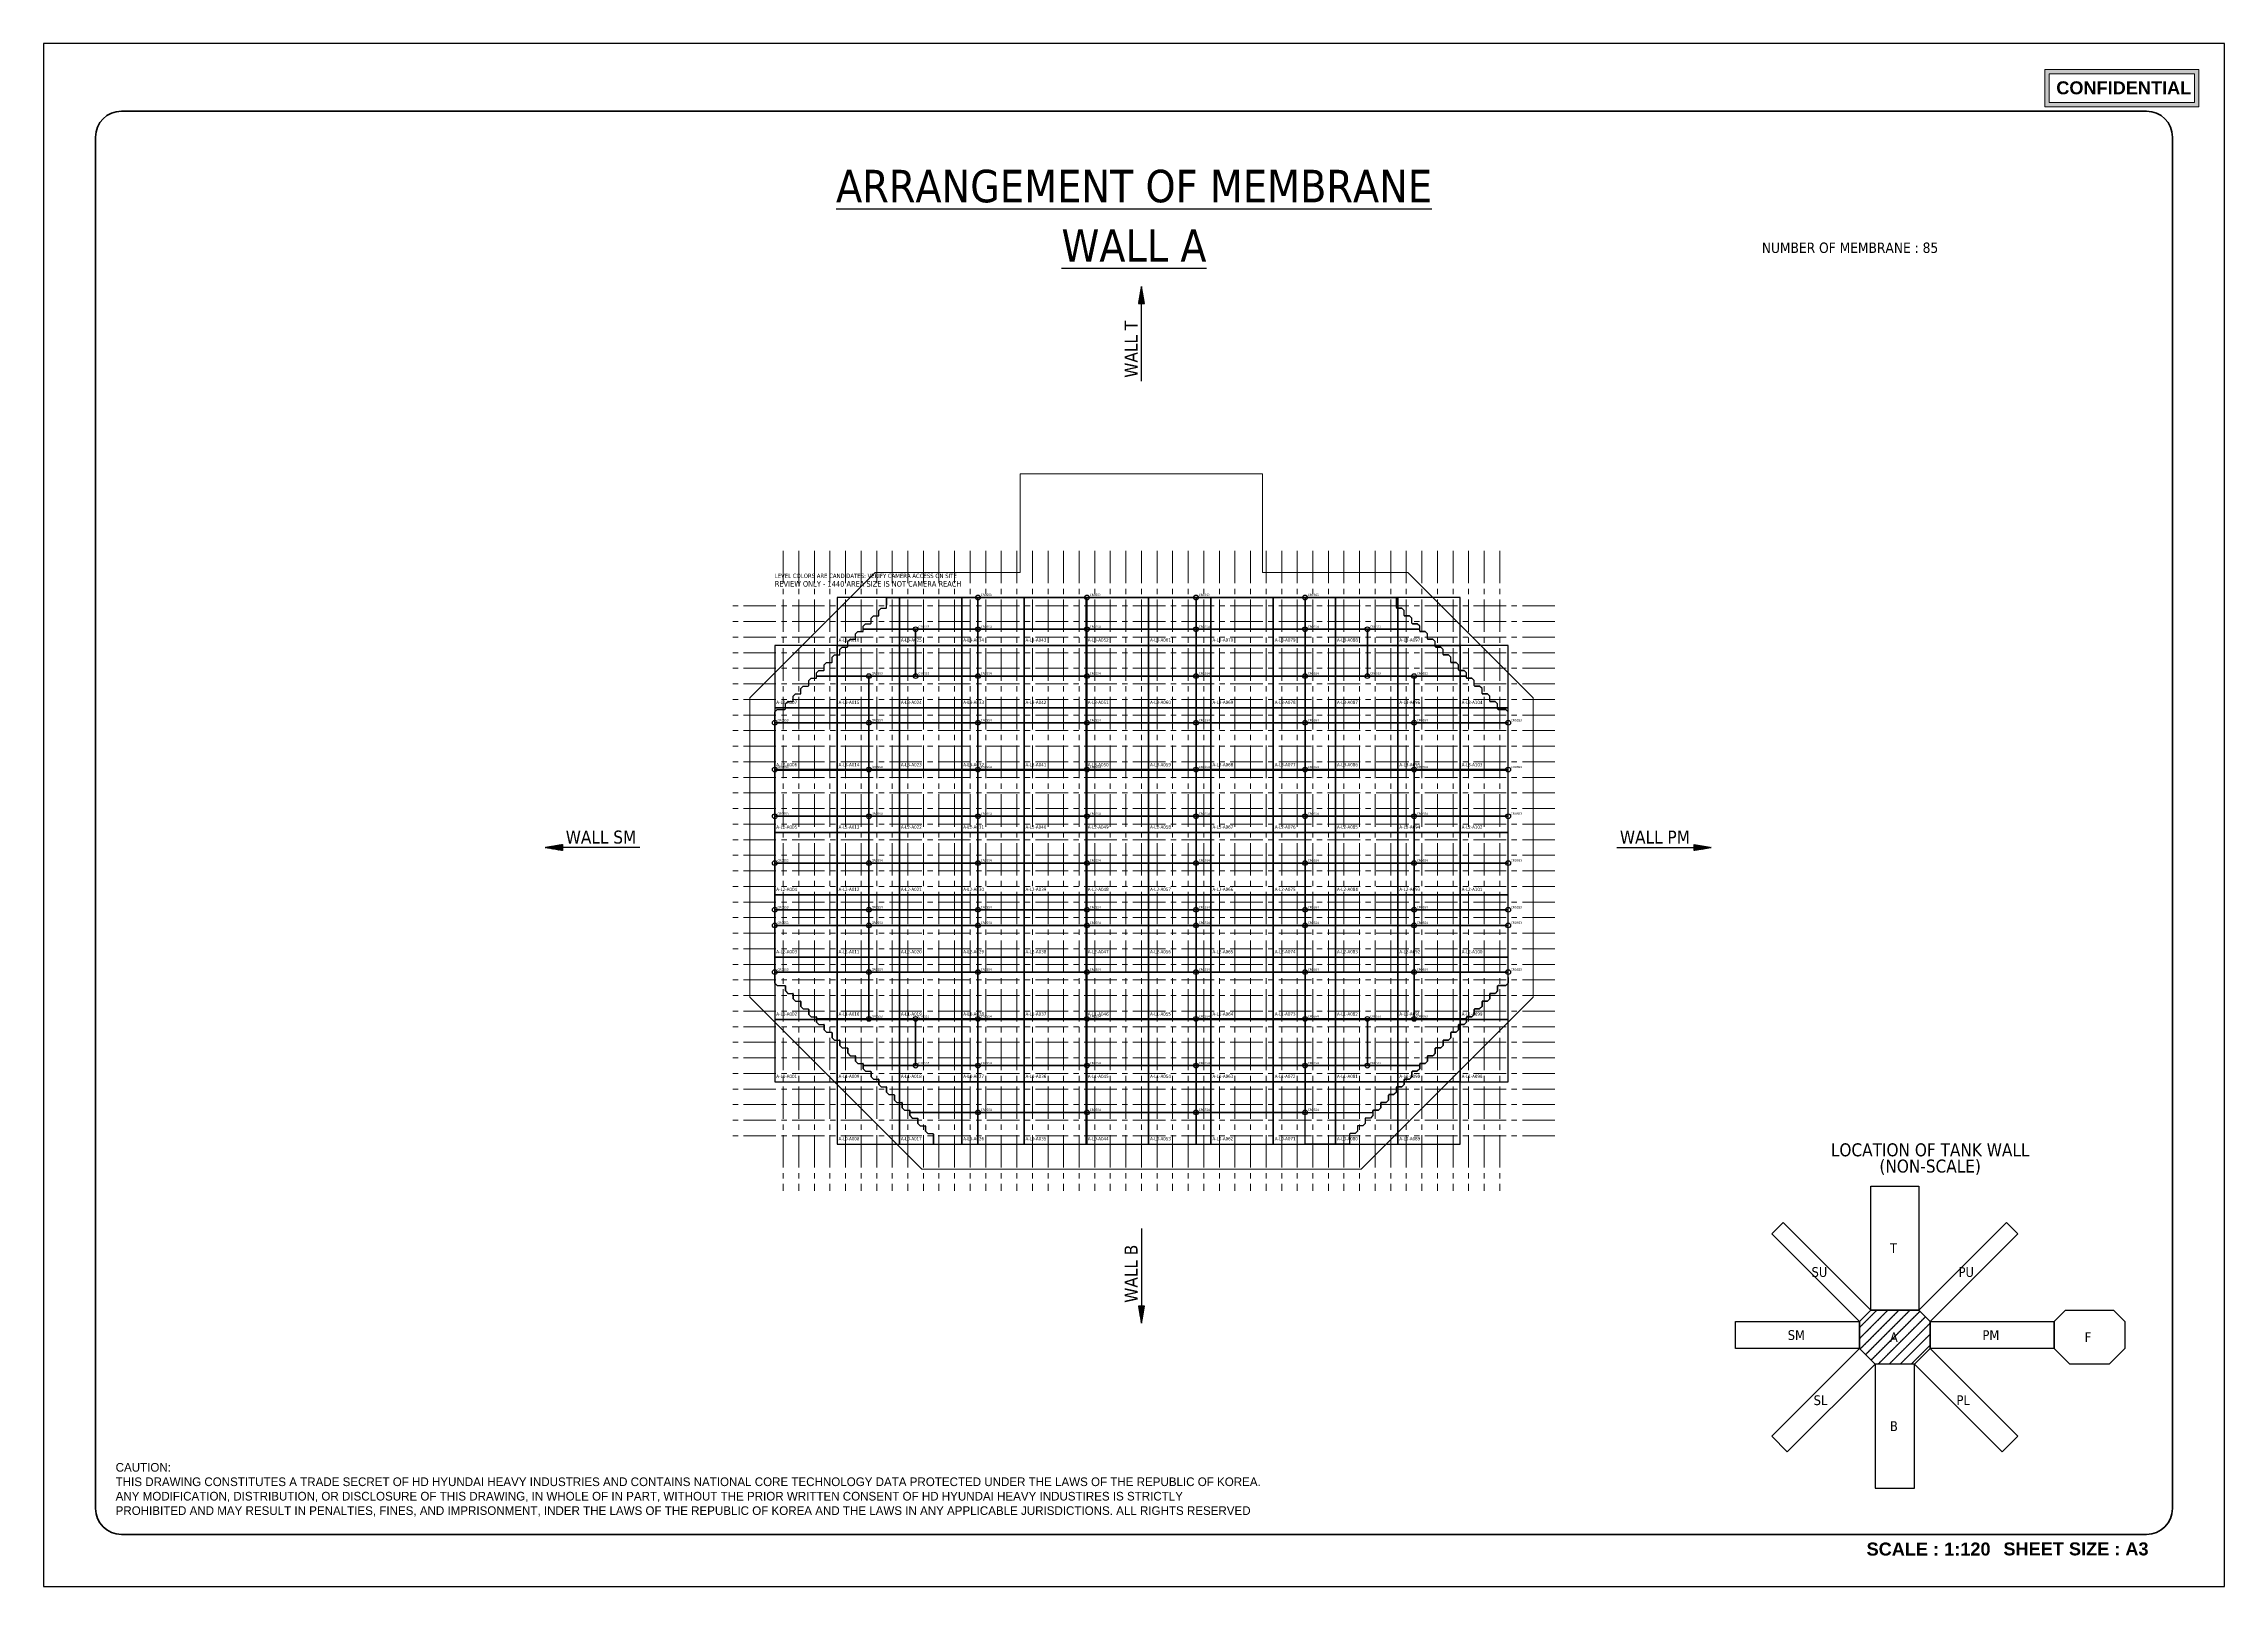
# Model space of a CAD drawing. Extents: x 0 to 50400, y 0 to 35640.
import ezdxf
from ezdxf.enums import TextEntityAlignment as Align

# ---------------------------------------------------------------- set-up
doc = ezdxf.new("R2010")
doc.units = 0
doc.linetypes.add('CENTER2', pattern=[225, 150, -25, 25, -25])
for name, color, linetype, lineweight in [('_0', 7, 'Continuous', 0), ('ACS_AREA_L0', 3, 'Continuous', 25), ('ACS_AREA_L1', 4, 'Continuous', 25), ('ACS_AREA_L2', 2, 'Continuous', 25), ('ACS_AREA_L3', 6, 'Continuous', 25), ('ACS_CROSS3', 200, 'Continuous', 25), ('ACS_CROSS4', 206, 'Continuous', 25), ('ACS_LABEL', 7, 'Continuous', 25), ('ACS_LINE_H', 30, 'Continuous', 25), ('ACS_LINE_V', 30, 'Continuous', 25), ('ACS_VERIFY', 1, 'Continuous', 25), ('KC-2B HHITABLE', 253, 'Continuous', 25), ('KC-2B Membrane Sheet UM', 181, 'Continuous', 25), ('KC-2B Non Scale View', 253, 'Continuous', 25), ('KC-2B Note', 2, 'Continuous', 25), ('KC-2B Steel Wall', 7, 'Continuous', 20), ('KC-2B Wall Name', 3, 'Continuous', 25)]:
    doc.layers.add(name, color=color, linetype=linetype, lineweight=lineweight)
doc.layers.add('MULTI-PLOT-AREA', color=2, linetype='Continuous', plot=False)
doc.layers.add('New Scale Title', color=7, linetype='Continuous')
doc.styles.add('arial', font='arialbd.ttf')
doc.styles.add('Default', font='tahoma.ttf')

# ---------------------------------------------------------------- blocks, each defined once
blk = doc.blocks.new('MULTI-PLOT-AREA')
at = {"layer": 'MULTI-PLOT-AREA'}
blk.add_lwpolyline([(0, 0), (1, 0), (1, 1), (0, 1)], close=True, dxfattribs=at)

msp = doc.modelspace()

# ---------------------------------------------------------------- hatches: boundary and pattern name
at = {"layer": 'KC-2B Non Scale View', "extrusion": (0, 0, -1)}
h = msp.add_hatch(dxfattribs=at)
h.set_pattern_fill('WALLCHECK', color=256, scale=0.090198, angle=90, style=0, pattern_type=2)
h.set_pattern_definition([(135, (143583.48, 5135.06), (-127.55985, -127.55985), [9.019844, -0.00902])])
h.paths.add_polyline_path([(-42326, 5135), (-41967, 5494), (-41967, 6117), (-42228, 6378), (-43339, 6378), (-43600, 6117), (-43600, 5494), (-43241, 5135)])
at = {"layer": 'KC-2B Wall Name'}
h = msp.add_hatch(dxfattribs=at)
h.set_pattern_fill('SLOPELINE', color=256, scale=0.75, style=0, pattern_type=2)
h.set_pattern_definition([(45, (25372.5869, 16689.6678), (-0.530330086, 0.530330086), [75, -0.075])])
h.paths.add_polyline_path([(25306, 29635), (25439, 29635), (25373, 30033)])
at = {"layer": 'KC-2B Wall Name', "extrusion": (0, 0, -1)}
h = msp.add_hatch(dxfattribs=at)
h.set_pattern_fill('SLOPELINE', color=256, scale=0.75, angle=90, style=0, pattern_type=2)
h.set_pattern_definition([(135, (116109.2285, 12210.1), (-0.530330086, -0.530330086), [75, -0.075])])
h.paths.add_polyline_path([(-11992, 17137), (-11992, 17003), (-11594, 17070)])
h = msp.add_hatch(dxfattribs=at)
h.set_pattern_fill('SLOPELINE', color=256, scale=0.75, angle=90, style=0, pattern_type=2)
h.set_pattern_definition([(135, (110114.4607, 12210.1), (-0.530330086, -0.530330086), [75, -0.075])])
h.paths.add_polyline_path([(-38144, 17003), (-38144, 17137), (-38542, 17070)])
at = {"layer": 'KC-2B Wall Name'}
h = msp.add_hatch(dxfattribs=at)
h.set_pattern_fill('SLOPELINE', color=256, scale=0.75, style=0, pattern_type=2)
h.set_pattern_definition([(45, (25372.5869, 10479.938), (-0.53033009, 0.53033009), [75, -0.075])])
h.paths.add_polyline_path([(25439, 6476), (25306, 6476), (25373, 6079)])
at = {"layer": 'New Scale Title', "lineweight": 5, "true_color": 0xff0000}
h = msp.add_hatch(color=1, dxfattribs=at)
h.dxf.hatch_style = 1
h.paths.add_polyline_path([(49813, 35045), (46249, 35045), (46249, 34181), (49813, 34181)])
h.paths.add_polyline_path([(46351, 34283), (46351, 34943), (49711, 34943), (49711, 34283)], flags=16)
h.paths.add_polyline_path([(46420, 34300), (49690, 34300), (49690, 34918), (46420, 34918)], flags=8)

# ---------------------------------------------------------------- linework, layer by layer
at = {"layer": '_0', "lineweight": 15}
for p, q in [((22573, 25698), (22573, 23423)), ((22573, 25698), (22573, 23423)), ((28173, 23423), (28173, 25698))]:
    msp.add_line(p, q, dxfattribs=at)
at = {"layer": '_0', "lineweight": 0}
msp.add_line((28173, 25698), (22573, 25698), dxfattribs=at)
at = {"layer": 'ACS_AREA_L0'}
for points in [[(18338, 10215), (19778, 10215), (19778, 11655), (18338, 11655)], [(19778, 10215), (21218, 10215), (21218, 11655), (19778, 11655)], [(21218, 10215), (22658, 10215), (22658, 11655), (21218, 11655)], [(22658, 10215), (24098, 10215), (24098, 11655), (22658, 11655)], [(24098, 10215), (25538, 10215), (25538, 11655), (24098, 11655)], [(25538, 10215), (26978, 10215), (26978, 11655), (25538, 11655)], [(26978, 10215), (28418, 10215), (28418, 11655), (26978, 11655)], [(28418, 10215), (29858, 10215), (29858, 11655), (28418, 11655)], [(29858, 10215), (31298, 10215), (31298, 11655), (29858, 11655)], [(31298, 10215), (32738, 10215), (32738, 11655), (31298, 11655)]]:
    msp.add_lwpolyline(points, close=True, dxfattribs=at)
at = {"layer": 'ACS_AREA_L1'}
for points in [[(16898, 13095), (18338, 13095), (18338, 14535), (16898, 14535)], [(18338, 13095), (19778, 13095), (19778, 14535), (18338, 14535)], [(19778, 13095), (21218, 13095), (21218, 14535), (19778, 14535)], [(21218, 13095), (22658, 13095), (22658, 14535), (21218, 14535)], [(22658, 13095), (24098, 13095), (24098, 14535), (22658, 14535)], [(24098, 13095), (25538, 13095), (25538, 14535), (24098, 14535)], [(25538, 13095), (26978, 13095), (26978, 14535), (25538, 14535)], [(26978, 13095), (28418, 13095), (28418, 14535), (26978, 14535)], [(28418, 13095), (29858, 13095), (29858, 14535), (28418, 14535)], [(29858, 13095), (31298, 13095), (31298, 14535), (29858, 14535)], [(31298, 13095), (32738, 13095), (32738, 14535), (31298, 14535)], [(32738, 13095), (33848, 13095), (33848, 14535), (32738, 14535)], [(16898, 11655), (18338, 11655), (18338, 13095), (16898, 13095)], [(18338, 11655), (19778, 11655), (19778, 13095), (18338, 13095)], [(19778, 11655), (21218, 11655), (21218, 13095), (19778, 13095)], [(21218, 11655), (22658, 11655), (22658, 13095), (21218, 13095)], [(22658, 11655), (24098, 11655), (24098, 13095), (22658, 13095)], [(24098, 11655), (25538, 11655), (25538, 13095), (24098, 13095)], [(25538, 11655), (26978, 11655), (26978, 13095), (25538, 13095)], [(26978, 11655), (28418, 11655), (28418, 13095), (26978, 13095)], [(28418, 11655), (29858, 11655), (29858, 13095), (28418, 13095)], [(29858, 11655), (31298, 11655), (31298, 13095), (29858, 13095)], [(31298, 11655), (32738, 11655), (32738, 13095), (31298, 13095)], [(32738, 11655), (33848, 11655), (33848, 13095), (32738, 13095)]]:
    msp.add_lwpolyline(points, close=True, dxfattribs=at)
at = {"layer": 'ACS_AREA_L2'}
for points in [[(16898, 17415), (18338, 17415), (18338, 18855), (16898, 18855)], [(18338, 17415), (19778, 17415), (19778, 18855), (18338, 18855)], [(19778, 17415), (21218, 17415), (21218, 18855), (19778, 18855)], [(21218, 17415), (22658, 17415), (22658, 18855), (21218, 18855)], [(22658, 17415), (24098, 17415), (24098, 18855), (22658, 18855)], [(24098, 17415), (25538, 17415), (25538, 18855), (24098, 18855)], [(25538, 17415), (26978, 17415), (26978, 18855), (25538, 18855)], [(26978, 17415), (28418, 17415), (28418, 18855), (26978, 18855)], [(28418, 17415), (29858, 17415), (29858, 18855), (28418, 18855)], [(29858, 17415), (31298, 17415), (31298, 18855), (29858, 18855)], [(31298, 17415), (32738, 17415), (32738, 18855), (31298, 18855)], [(32738, 17415), (33848, 17415), (33848, 18855), (32738, 18855)], [(16898, 15975), (18338, 15975), (18338, 17415), (16898, 17415)], [(18338, 15975), (19778, 15975), (19778, 17415), (18338, 17415)], [(19778, 15975), (21218, 15975), (21218, 17415), (19778, 17415)], [(21218, 15975), (22658, 15975), (22658, 17415), (21218, 17415)], [(22658, 15975), (24098, 15975), (24098, 17415), (22658, 17415)], [(24098, 15975), (25538, 15975), (25538, 17415), (24098, 17415)], [(25538, 15975), (26978, 15975), (26978, 17415), (25538, 17415)], [(26978, 15975), (28418, 15975), (28418, 17415), (26978, 17415)], [(28418, 15975), (29858, 15975), (29858, 17415), (28418, 17415)], [(29858, 15975), (31298, 15975), (31298, 17415), (29858, 17415)], [(31298, 15975), (32738, 15975), (32738, 17415), (31298, 17415)], [(32738, 15975), (33848, 15975), (33848, 17415), (32738, 17415)], [(16898, 14535), (18338, 14535), (18338, 15975), (16898, 15975)], [(18338, 14535), (19778, 14535), (19778, 15975), (18338, 15975)], [(19778, 14535), (21218, 14535), (21218, 15975), (19778, 15975)], [(21218, 14535), (22658, 14535), (22658, 15975), (21218, 15975)], [(22658, 14535), (24098, 14535), (24098, 15975), (22658, 15975)], [(24098, 14535), (25538, 14535), (25538, 15975), (24098, 15975)], [(25538, 14535), (26978, 14535), (26978, 15975), (25538, 15975)], [(26978, 14535), (28418, 14535), (28418, 15975), (26978, 15975)], [(28418, 14535), (29858, 14535), (29858, 15975), (28418, 15975)], [(29858, 14535), (31298, 14535), (31298, 15975), (29858, 15975)], [(31298, 14535), (32738, 14535), (32738, 15975), (31298, 15975)], [(32738, 14535), (33848, 14535), (33848, 15975), (32738, 15975)]]:
    msp.add_lwpolyline(points, close=True, dxfattribs=at)
at = {"layer": 'ACS_AREA_L3'}
for points in [[(18338, 21735), (19778, 21735), (19778, 22845), (18338, 22845)], [(19778, 21735), (21218, 21735), (21218, 22845), (19778, 22845)], [(21218, 21735), (22658, 21735), (22658, 22845), (21218, 22845)], [(22658, 21735), (24098, 21735), (24098, 22845), (22658, 22845)], [(24098, 21735), (25538, 21735), (25538, 22845), (24098, 22845)], [(25538, 21735), (26978, 21735), (26978, 22845), (25538, 22845)], [(26978, 21735), (28418, 21735), (28418, 22845), (26978, 22845)], [(28418, 21735), (29858, 21735), (29858, 22845), (28418, 22845)], [(29858, 21735), (31298, 21735), (31298, 22845), (29858, 22845)], [(31298, 21735), (32738, 21735), (32738, 22845), (31298, 22845)], [(16898, 20295), (18338, 20295), (18338, 21735), (16898, 21735)], [(18338, 20295), (19778, 20295), (19778, 21735), (18338, 21735)], [(19778, 20295), (21218, 20295), (21218, 21735), (19778, 21735)], [(21218, 20295), (22658, 20295), (22658, 21735), (21218, 21735)], [(22658, 20295), (24098, 20295), (24098, 21735), (22658, 21735)], [(24098, 20295), (25538, 20295), (25538, 21735), (24098, 21735)], [(25538, 20295), (26978, 20295), (26978, 21735), (25538, 21735)], [(26978, 20295), (28418, 20295), (28418, 21735), (26978, 21735)], [(28418, 20295), (29858, 20295), (29858, 21735), (28418, 21735)], [(29858, 20295), (31298, 20295), (31298, 21735), (29858, 21735)], [(31298, 20295), (32738, 20295), (32738, 21735), (31298, 21735)], [(32738, 20295), (33848, 20295), (33848, 21735), (32738, 21735)], [(16898, 18855), (18338, 18855), (18338, 20295), (16898, 20295)], [(18338, 18855), (19778, 18855), (19778, 20295), (18338, 20295)], [(19778, 18855), (21218, 18855), (21218, 20295), (19778, 20295)], [(21218, 18855), (22658, 18855), (22658, 20295), (21218, 20295)], [(22658, 18855), (24098, 18855), (24098, 20295), (22658, 20295)], [(24098, 18855), (25538, 18855), (25538, 20295), (24098, 20295)], [(25538, 18855), (26978, 18855), (26978, 20295), (25538, 20295)], [(26978, 18855), (28418, 18855), (28418, 20295), (26978, 20295)], [(28418, 18855), (29858, 18855), (29858, 20295), (28418, 20295)], [(29858, 18855), (31298, 18855), (31298, 20295), (29858, 20295)], [(31298, 18855), (32738, 18855), (32738, 20295), (31298, 20295)], [(32738, 18855), (33848, 18855), (33848, 20295), (32738, 20295)]]:
    msp.add_lwpolyline(points, close=True, dxfattribs=at)
at = {"layer": 'ACS_CROSS3'}
for centre in [(21593, 22845), (24113, 22845), (26633, 22845), (29153, 22845), (20153, 22110), (30593, 22110), (19073, 21030), (20153, 21030), (30593, 21030), (31673, 21030), (16898, 19950), (33848, 19950), (16898, 18870), (33848, 18870), (16898, 17790), (33848, 17790), (16898, 16710), (33848, 16710), (16898, 15630), (33848, 15630), (16898, 15270), (33848, 15270), (16898, 14190), (33848, 14190), (19073, 13110), (20153, 13110), (30593, 13110), (31673, 13110), (20153, 12030), (30593, 12030)]:
    msp.add_circle(centre, 55, dxfattribs=at)
at = {"layer": 'ACS_CROSS4'}
for centre in [(21593, 22110), (24113, 22110), (26633, 22110), (29153, 22110), (21593, 21030), (24113, 21030), (26633, 21030), (29153, 21030), (19073, 19950), (21593, 19950), (24113, 19950), (26633, 19950), (29153, 19950), (31673, 19950), (19073, 18870), (21593, 18870), (24113, 18870), (26633, 18870), (29153, 18870), (31673, 18870), (19073, 17790), (21593, 17790), (24113, 17790), (26633, 17790), (29153, 17790), (31673, 17790), (19073, 16710), (21593, 16710), (24113, 16710), (26633, 16710), (29153, 16710), (31673, 16710), (19073, 15630), (21593, 15630), (24113, 15630), (26633, 15630), (29153, 15630), (31673, 15630), (19073, 15270), (21593, 15270), (24113, 15270), (26633, 15270), (29153, 15270), (31673, 15270), (19073, 14190), (21593, 14190), (24113, 14190), (26633, 14190), (29153, 14190), (31673, 14190), (21593, 13110), (24113, 13110), (26633, 13110), (29153, 13110), (21593, 12030), (24113, 12030), (26633, 12030), (29153, 12030), (21593, 10950), (24113, 10950), (26633, 10950), (29153, 10950)]:
    msp.add_circle(centre, 55, dxfattribs=at)
at = {"layer": 'ACS_LINE_H'}
for p, q in [((19483, 22845), (19778, 22845)), ((19778, 22845), (21218, 22845)), ((21218, 22845), (22658, 22845)), ((22658, 22845), (24098, 22845)), ((24098, 22845), (25538, 22845)), ((25538, 22845), (26978, 22845)), ((26978, 22845), (28418, 22845)), ((28418, 22845), (29858, 22845)), ((29858, 22845), (31263, 22845)), ((18997, 22240), (19113, 22240)), ((19177, 22420), (19293, 22420)), ((19357, 22600), (19473, 22600)), ((31273, 22600), (31298, 22600)), ((31298, 22600), (31388, 22600)), ((31453, 22420), (31568, 22420)), ((31633, 22240), (31748, 22240)), ((18457, 21700), (18573, 21700)), ((18637, 21880), (18753, 21880)), ((18817, 22060), (18933, 22060)), ((18943, 22110), (19778, 22110)), ((19778, 22110), (21218, 22110)), ((21218, 22110), (22658, 22110)), ((22658, 22110), (24098, 22110)), ((24098, 22110), (25538, 22110)), ((25538, 22110), (26978, 22110)), ((26978, 22110), (28418, 22110)), ((28418, 22110), (29858, 22110)), ((29858, 22110), (31298, 22110)), ((31298, 22110), (31803, 22110)), ((31813, 22060), (31928, 22060)), ((31993, 21880), (32108, 21880)), ((32173, 21700), (32288, 21700)), ((18097, 21340), (18213, 21340)), ((18277, 21520), (18338, 21520)), ((18338, 21520), (18393, 21520)), ((32353, 21520), (32468, 21520)), ((32533, 21340), (32648, 21340)), ((17557, 20800), (17673, 20800)), ((17737, 20980), (17853, 20980)), ((17863, 21030), (18338, 21030)), ((17917, 21160), (18033, 21160)), ((18338, 21030), (19778, 21030)), ((19778, 21030), (21218, 21030)), ((21218, 21030), (22658, 21030)), ((22658, 21030), (24098, 21030)), ((24098, 21030), (25538, 21030)), ((25538, 21030), (26978, 21030)), ((26978, 21030), (28418, 21030)), ((28418, 21030), (29858, 21030)), ((29858, 21030), (31298, 21030)), ((31298, 21030), (32738, 21030)), ((32713, 21160), (32738, 21160)), ((32738, 21160), (32828, 21160)), ((32738, 21030), (32883, 21030)), ((32893, 20980), (33008, 20980)), ((33073, 20800), (33188, 20800)), ((16952, 20260), (17133, 20260)), ((17197, 20440), (17313, 20440)), ((17377, 20620), (17493, 20620)), ((33253, 20620), (33368, 20620)), ((33433, 20440), (33548, 20440)), ((33613, 20260), (33793, 20260)), ((16898, 19950), (18338, 19950)), ((18338, 19950), (19778, 19950)), ((19778, 19950), (21218, 19950)), ((21218, 19950), (22658, 19950)), ((22658, 19950), (24098, 19950)), ((24098, 19950), (25538, 19950)), ((25538, 19950), (26978, 19950)), ((26978, 19950), (28418, 19950)), ((28418, 19950), (29858, 19950)), ((29858, 19950), (31298, 19950)), ((31298, 19950), (32738, 19950)), ((32738, 19950), (33848, 19950)), ((16898, 18870), (18338, 18870)), ((18338, 18870), (19778, 18870)), ((19778, 18870), (21218, 18870)), ((21218, 18870), (22658, 18870)), ((22658, 18870), (24098, 18870)), ((24098, 18870), (25538, 18870)), ((25538, 18870), (26978, 18870)), ((26978, 18870), (28418, 18870)), ((28418, 18870), (29858, 18870)), ((29858, 18870), (31298, 18870)), ((31298, 18870), (32738, 18870)), ((32738, 18870), (33848, 18870)), ((16898, 17790), (18338, 17790)), ((18338, 17790), (19778, 17790)), ((19778, 17790), (21218, 17790)), ((21218, 17790), (22658, 17790)), ((22658, 17790), (24098, 17790)), ((24098, 17790), (25538, 17790)), ((25538, 17790), (26978, 17790)), ((26978, 17790), (28418, 17790)), ((28418, 17790), (29858, 17790)), ((29858, 17790), (31298, 17790)), ((31298, 17790), (32738, 17790)), ((32738, 17790), (33848, 17790)), ((16898, 16710), (18338, 16710)), ((18338, 16710), (19778, 16710)), ((19778, 16710), (21218, 16710)), ((21218, 16710), (22658, 16710)), ((22658, 16710), (24098, 16710)), ((24098, 16710), (25538, 16710)), ((25538, 16710), (26978, 16710)), ((26978, 16710), (28418, 16710)), ((28418, 16710), (29858, 16710)), ((29858, 16710), (31298, 16710)), ((31298, 16710), (32738, 16710)), ((32738, 16710), (33848, 16710)), ((16898, 15630), (18338, 15630)), ((18338, 15630), (19778, 15630)), ((19778, 15630), (21218, 15630)), ((21218, 15630), (22658, 15630)), ((22658, 15630), (24098, 15630)), ((24098, 15630), (25538, 15630)), ((25538, 15630), (26978, 15630)), ((26978, 15630), (28418, 15630)), ((28418, 15630), (29858, 15630)), ((29858, 15630), (31298, 15630)), ((31298, 15630), (32738, 15630)), ((32738, 15630), (33848, 15630)), ((16898, 15270), (18338, 15270)), ((18338, 15270), (19778, 15270)), ((19778, 15270), (21218, 15270)), ((21218, 15270), (22658, 15270)), ((22658, 15270), (24098, 15270)), ((24098, 15270), (25538, 15270)), ((25538, 15270), (26978, 15270)), ((26978, 15270), (28418, 15270)), ((28418, 15270), (29858, 15270)), ((29858, 15270), (31298, 15270)), ((31298, 15270), (32738, 15270)), ((32738, 15270), (33848, 15270)), ((16898, 14190), (18338, 14190)), ((18338, 14190), (19778, 14190)), ((19778, 14190), (21218, 14190)), ((21218, 14190), (22658, 14190)), ((22658, 14190), (24098, 14190)), ((24098, 14190), (25538, 14190)), ((25538, 14190), (26978, 14190)), ((26978, 14190), (28418, 14190)), ((28418, 14190), (29858, 14190)), ((29858, 14190), (31298, 14190)), ((31298, 14190), (32738, 14190)), ((32738, 14190), (33848, 14190)), ((16952, 13880), (17133, 13880)), ((17197, 13700), (17313, 13700)), ((33433, 13700), (33548, 13700)), ((33613, 13880), (33793, 13880)), ((17377, 13520), (17493, 13520)), ((17557, 13340), (17673, 13340)), ((17737, 13160), (17853, 13160)), ((17863, 13110), (18338, 13110)), ((18338, 13110), (19778, 13110)), ((19778, 13110), (21218, 13110)), ((21218, 13110), (22658, 13110)), ((22658, 13110), (24098, 13110)), ((24098, 13110), (25538, 13110)), ((25538, 13110), (26978, 13110)), ((26978, 13110), (28418, 13110)), ((28418, 13110), (29858, 13110)), ((29858, 13110), (31298, 13110)), ((31298, 13110), (32738, 13110)), ((32738, 13110), (32883, 13110)), ((32893, 13160), (33008, 13160)), ((33073, 13340), (33188, 13340)), ((33253, 13520), (33368, 13520)), ((17917, 12980), (18033, 12980)), ((18097, 12800), (18213, 12800)), ((18277, 12620), (18338, 12620)), ((18338, 12620), (18393, 12620)), ((32353, 12620), (32468, 12620)), ((32533, 12800), (32648, 12800)), ((32713, 12980), (32738, 12980)), ((32738, 12980), (32828, 12980)), ((18457, 12440), (18573, 12440)), ((18637, 12260), (18753, 12260)), ((31993, 12260), (32108, 12260)), ((32173, 12440), (32288, 12440)), ((18817, 12080), (18933, 12080)), ((18943, 12030), (19778, 12030)), ((18997, 11900), (19113, 11900)), ((19177, 11720), (19293, 11720)), ((19778, 12030), (21218, 12030)), ((21218, 12030), (22658, 12030)), ((22658, 12030), (24098, 12030)), ((24098, 12030), (25538, 12030)), ((25538, 12030), (26978, 12030)), ((26978, 12030), (28418, 12030)), ((28418, 12030), (29858, 12030)), ((29858, 12030), (31298, 12030)), ((31298, 12030), (31803, 12030)), ((31453, 11720), (31568, 11720)), ((31633, 11900), (31748, 11900)), ((31813, 12080), (31928, 12080)), ((19357, 11540), (19473, 11540)), ((19537, 11360), (19653, 11360)), ((19717, 11180), (19778, 11180)), ((19778, 11180), (19833, 11180)), ((30913, 11180), (31028, 11180)), ((31093, 11360), (31208, 11360)), ((31273, 11540), (31298, 11540)), ((31298, 11540), (31388, 11540)), ((19897, 11000), (20013, 11000)), ((20023, 10950), (21218, 10950)), ((20077, 10820), (20193, 10820)), ((20257, 10640), (20373, 10640)), ((21218, 10950), (22658, 10950)), ((22658, 10950), (24098, 10950)), ((24098, 10950), (25538, 10950)), ((25538, 10950), (26978, 10950)), ((26978, 10950), (28418, 10950)), ((28418, 10950), (29858, 10950)), ((29858, 10950), (30723, 10950)), ((30733, 11000), (30848, 11000)), ((20437, 10460), (20553, 10460))]:
    msp.add_line(p, q, dxfattribs=at)
at = {"layer": 'ACS_LINE_V'}
for p, q in [((19483, 22610), (19483, 22845)), ((21593, 21735), (21593, 22845)), ((24113, 21735), (24113, 22845)), ((26633, 21735), (26633, 22845)), ((29153, 21735), (29153, 22845)), ((31263, 22610), (31263, 22845)), ((18943, 22070), (18943, 22186)), ((19123, 22250), (19123, 22366)), ((19303, 22430), (19303, 22546)), ((31443, 22430), (31443, 22546)), ((31623, 22250), (31623, 22366)), ((31803, 22070), (31803, 22186)), ((18583, 21735), (18583, 21826)), ((18583, 21710), (18583, 21735)), ((18763, 21890), (18763, 22006)), ((20153, 21735), (20153, 22110)), ((20153, 21030), (20153, 21735)), ((21593, 20295), (21593, 21735)), ((24113, 20295), (24113, 21735)), ((26633, 20295), (26633, 21735)), ((29153, 20295), (29153, 21735)), ((30593, 21735), (30593, 22110)), ((30593, 21030), (30593, 21735)), ((31983, 21890), (31983, 22006)), ((32163, 21735), (32163, 21826)), ((32163, 21710), (32163, 21735)), ((18043, 21170), (18043, 21286)), ((18223, 21350), (18223, 21466)), ((18403, 21530), (18403, 21646)), ((32343, 21530), (32343, 21646)), ((32523, 21350), (32523, 21466)), ((32703, 21170), (32703, 21286)), ((17503, 20630), (17503, 20746)), ((17683, 20810), (17683, 20926)), ((17863, 20990), (17863, 21106)), ((19073, 20295), (19073, 21030)), ((31673, 20295), (31673, 21030)), ((32883, 20990), (32883, 21106)), ((33063, 20810), (33063, 20926)), ((33243, 20630), (33243, 20746)), ((16898, 18855), (16898, 20206)), ((17143, 20295), (17143, 20386)), ((17143, 20270), (17143, 20295)), ((17323, 20450), (17323, 20566)), ((19073, 18855), (19073, 20295)), ((21593, 18855), (21593, 20295)), ((24113, 18855), (24113, 20295)), ((26633, 18855), (26633, 20295)), ((29153, 18855), (29153, 20295)), ((31673, 18855), (31673, 20295)), ((33423, 20450), (33423, 20566)), ((33603, 20295), (33603, 20386)), ((33603, 20270), (33603, 20295)), ((33848, 18855), (33848, 20206)), ((16898, 17415), (16898, 18855)), ((19073, 17415), (19073, 18855)), ((21593, 17415), (21593, 18855)), ((24113, 17415), (24113, 18855)), ((26633, 17415), (26633, 18855)), ((29153, 17415), (29153, 18855)), ((31673, 17415), (31673, 18855)), ((33848, 17415), (33848, 18855)), ((16898, 15975), (16898, 17415)), ((19073, 15975), (19073, 17415)), ((21593, 15975), (21593, 17415)), ((24113, 15975), (24113, 17415)), ((26633, 15975), (26633, 17415)), ((29153, 15975), (29153, 17415)), ((31673, 15975), (31673, 17415)), ((33848, 15975), (33848, 17415)), ((16898, 14535), (16898, 15975)), ((19073, 14535), (19073, 15975)), ((21593, 14535), (21593, 15975)), ((24113, 14535), (24113, 15975)), ((26633, 14535), (26633, 15975)), ((29153, 14535), (29153, 15975)), ((31673, 14535), (31673, 15975)), ((33848, 14535), (33848, 15975)), ((16898, 13935), (16898, 14535)), ((19073, 13110), (19073, 14535)), ((21593, 13095), (21593, 14535)), ((24113, 13095), (24113, 14535)), ((26633, 13095), (26633, 14535)), ((29153, 13095), (29153, 14535)), ((31673, 13110), (31673, 14535)), ((33848, 13935), (33848, 14535)), ((17143, 13755), (17143, 13870)), ((17323, 13575), (17323, 13690)), ((33423, 13575), (33423, 13690)), ((33603, 13755), (33603, 13870)), ((17503, 13395), (17503, 13510)), ((17683, 13215), (17683, 13330)), ((17863, 13095), (17863, 13150)), ((20153, 13095), (20153, 13110)), ((30593, 13095), (30593, 13110)), ((32883, 13095), (32883, 13150)), ((33063, 13215), (33063, 13330)), ((33243, 13395), (33243, 13510)), ((17863, 13035), (17863, 13095)), ((18043, 12855), (18043, 12970)), ((18223, 12675), (18223, 12790)), ((18403, 12495), (18403, 12610)), ((20153, 12030), (20153, 13095)), ((21593, 11655), (21593, 13095)), ((24113, 11655), (24113, 13095)), ((26633, 11655), (26633, 13095)), ((29153, 11655), (29153, 13095)), ((30593, 12030), (30593, 13095)), ((32343, 12495), (32343, 12610)), ((32523, 12675), (32523, 12790)), ((32703, 12855), (32703, 12970)), ((32883, 13035), (32883, 13095)), ((18583, 12315), (18583, 12430)), ((18763, 12135), (18763, 12250)), ((31983, 12135), (31983, 12250)), ((32163, 12315), (32163, 12430)), ((18943, 11955), (18943, 12070)), ((19123, 11775), (19123, 11890)), ((19303, 11655), (19303, 11710)), ((19303, 11595), (19303, 11655)), ((21593, 10215), (21593, 11655)), ((24113, 10215), (24113, 11655)), ((26633, 10215), (26633, 11655)), ((29153, 10215), (29153, 11655)), ((31443, 11655), (31443, 11710)), ((31443, 11595), (31443, 11655)), ((31623, 11775), (31623, 11890)), ((31803, 11955), (31803, 12070)), ((19483, 11415), (19483, 11530)), ((19663, 11235), (19663, 11350)), ((19843, 11055), (19843, 11170)), ((30903, 11055), (30903, 11170)), ((31083, 11235), (31083, 11350)), ((31263, 11415), (31263, 11530)), ((20023, 10875), (20023, 10990)), ((20203, 10695), (20203, 10810)), ((20383, 10515), (20383, 10630)), ((30723, 10950), (30723, 10990)), ((20563, 10215), (20563, 10450))]:
    msp.add_line(p, q, dxfattribs=at)
at = {"layer": 'KC-2B Membrane Sheet UM', "linetype": 'Continuous'}
for p, q in [((21593, 22845), (19483, 22845)), ((19483, 22845), (19483, 22665)), ((24113, 22845), (21593, 22845)), ((21593, 22845), (21593, 22110)), ((21593, 22110), (21593, 22845)), ((24113, 22110), (24113, 22845)), ((26633, 22845), (24113, 22845)), ((24113, 22845), (24113, 22110)), ((29153, 22845), (26633, 22845)), ((26633, 22845), (26633, 22110)), ((26633, 22110), (26633, 22845)), ((29153, 22110), (29153, 22845)), ((31263, 22845), (29153, 22845)), ((29153, 22845), (29153, 22110)), ((31263, 22665), (31263, 22845)), ((18943, 22110), (21593, 22110)), ((20153, 22110), (18943, 22110)), ((21593, 22110), (20153, 22110)), ((20153, 22110), (20153, 21030)), ((20153, 21030), (20153, 22110)), ((21593, 22110), (24113, 22110)), ((21593, 21030), (21593, 22110)), ((24113, 22110), (21593, 22110)), ((21593, 22110), (21593, 21030)), ((24113, 21030), (24113, 22110)), ((26633, 22110), (24113, 22110)), ((24113, 22110), (24113, 21030)), ((24113, 22110), (26633, 22110)), ((26633, 22110), (29153, 22110)), ((26633, 21030), (26633, 22110)), ((29153, 22110), (26633, 22110)), ((26633, 22110), (26633, 21030)), ((30593, 22110), (29153, 22110)), ((29153, 22110), (29153, 21030)), ((29153, 21030), (29153, 22110)), ((29153, 22110), (31803, 22110)), ((30593, 21030), (30593, 22110)), ((31803, 22110), (30593, 22110)), ((30593, 22110), (30593, 21030)), ((19073, 21030), (17863, 21030)), ((17863, 21030), (20153, 21030)), ((19073, 19950), (19073, 21030)), ((21593, 21030), (19073, 21030)), ((19073, 21030), (19073, 19950)), ((20153, 21030), (21593, 21030)), ((21593, 21030), (24113, 21030)), ((24113, 21030), (21593, 21030)), ((21593, 21030), (21593, 19950)), ((21593, 19950), (21593, 21030)), ((24113, 21030), (26633, 21030)), ((26633, 21030), (24113, 21030)), ((24113, 21030), (24113, 19950)), ((24113, 19950), (24113, 21030)), ((26633, 21030), (29153, 21030)), ((26633, 19950), (26633, 21030)), ((29153, 21030), (26633, 21030)), ((26633, 21030), (26633, 19950)), ((29153, 21030), (30593, 21030)), ((29153, 19950), (29153, 21030)), ((31673, 21030), (29153, 21030)), ((29153, 21030), (29153, 19950)), ((30593, 21030), (32883, 21030)), ((32883, 21030), (31673, 21030)), ((31673, 21030), (31673, 19950)), ((31673, 19950), (31673, 21030)), ((16898, 20075), (16898, 19950)), ((16898, 19950), (19073, 19950)), ((19073, 19950), (16898, 19950)), ((16898, 19950), (16898, 18870)), ((21593, 19950), (19073, 19950)), ((19073, 19950), (19073, 18870)), ((19073, 18870), (19073, 19950)), ((19073, 19950), (21593, 19950)), ((21593, 19950), (24113, 19950)), ((24113, 19950), (21593, 19950)), ((21593, 19950), (21593, 18870)), ((21593, 18870), (21593, 19950)), ((24113, 19950), (26633, 19950)), ((26633, 19950), (24113, 19950)), ((24113, 19950), (24113, 18870)), ((24113, 18870), (24113, 19950)), ((26633, 18870), (26633, 19950)), ((26633, 19950), (29153, 19950)), ((29153, 19950), (26633, 19950)), ((26633, 19950), (26633, 18870)), ((29153, 18870), (29153, 19950)), ((31673, 19950), (29153, 19950)), ((29153, 19950), (29153, 18870)), ((29153, 19950), (31673, 19950)), ((31673, 19950), (33848, 19950)), ((31673, 18870), (31673, 19950)), ((33848, 19950), (31673, 19950)), ((31673, 19950), (31673, 18870)), ((33848, 19950), (33848, 20075)), ((33848, 18870), (33848, 19950)), ((16898, 18870), (19073, 18870)), ((19073, 18870), (16898, 18870)), ((16898, 18870), (16898, 17790)), ((19073, 18870), (21593, 18870)), ((21593, 18870), (19073, 18870)), ((19073, 18870), (19073, 17790)), ((19073, 17790), (19073, 18870)), ((21593, 18870), (24113, 18870)), ((24113, 18870), (21593, 18870)), ((21593, 18870), (21593, 17790)), ((21593, 17790), (21593, 18870)), ((24113, 18870), (26633, 18870)), ((26633, 18870), (24113, 18870)), ((24113, 18870), (24113, 17790)), ((24113, 17790), (24113, 18870)), ((26633, 17790), (26633, 18870)), ((26633, 18870), (29153, 18870)), ((29153, 18870), (26633, 18870)), ((26633, 18870), (26633, 17790)), ((29153, 18870), (31673, 18870)), ((29153, 17790), (29153, 18870)), ((31673, 18870), (29153, 18870)), ((29153, 18870), (29153, 17790)), ((31673, 17790), (31673, 18870)), ((31673, 18870), (33848, 18870)), ((33848, 18870), (31673, 18870)), ((31673, 18870), (31673, 17790)), ((33848, 17790), (33848, 18870)), ((16898, 17790), (19073, 17790)), ((19073, 17790), (16898, 17790)), ((16898, 17790), (16898, 16710)), ((19073, 17790), (21593, 17790)), ((21593, 17790), (19073, 17790)), ((19073, 17790), (19073, 16710)), ((19073, 16710), (19073, 17790)), ((21593, 17790), (24113, 17790)), ((24113, 17790), (21593, 17790)), ((21593, 17790), (21593, 16710)), ((21593, 16710), (21593, 17790)), ((24113, 17790), (26633, 17790)), ((26633, 17790), (24113, 17790)), ((24113, 17790), (24113, 16710)), ((24113, 16710), (24113, 17790)), ((26633, 16710), (26633, 17790)), ((26633, 17790), (29153, 17790)), ((29153, 17790), (26633, 17790)), ((26633, 17790), (26633, 16710)), ((29153, 17790), (31673, 17790)), ((29153, 16710), (29153, 17790)), ((31673, 17790), (29153, 17790)), ((29153, 17790), (29153, 16710)), ((31673, 16710), (31673, 17790)), ((31673, 17790), (33848, 17790)), ((33848, 17790), (31673, 17790)), ((31673, 17790), (31673, 16710)), ((33848, 16710), (33848, 17790)), ((16898, 16710), (19073, 16710)), ((19073, 16710), (16898, 16710)), ((16898, 16710), (16898, 15630)), ((19073, 16710), (21593, 16710)), ((21593, 16710), (19073, 16710)), ((19073, 16710), (19073, 15630)), ((19073, 15630), (19073, 16710)), ((21593, 16710), (24113, 16710)), ((24113, 16710), (21593, 16710)), ((21593, 16710), (21593, 15630)), ((21593, 15630), (21593, 16710)), ((24113, 16710), (26633, 16710)), ((26633, 16710), (24113, 16710)), ((24113, 16710), (24113, 15630)), ((24113, 15630), (24113, 16710)), ((26633, 15630), (26633, 16710)), ((26633, 16710), (29153, 16710)), ((29153, 16710), (26633, 16710)), ((26633, 16710), (26633, 15630)), ((29153, 16710), (31673, 16710)), ((29153, 15630), (29153, 16710)), ((31673, 16710), (29153, 16710)), ((29153, 16710), (29153, 15630)), ((31673, 15630), (31673, 16710)), ((31673, 16710), (33848, 16710)), ((33848, 16710), (31673, 16710)), ((31673, 16710), (31673, 15630)), ((33848, 15630), (33848, 16710)), ((16898, 15630), (19073, 15630)), ((19073, 15630), (16898, 15630)), ((16898, 15630), (16898, 15270)), ((19073, 15630), (21593, 15630)), ((21593, 15630), (19073, 15630)), ((19073, 15630), (19073, 15270)), ((19073, 15270), (19073, 15630)), ((21593, 15630), (24113, 15630)), ((21593, 15270), (21593, 15630)), ((24113, 15630), (21593, 15630)), ((21593, 15630), (21593, 15270)), ((24113, 15630), (26633, 15630)), ((24113, 15270), (24113, 15630)), ((26633, 15630), (24113, 15630)), ((24113, 15630), (24113, 15270)), ((26633, 15630), (29153, 15630)), ((29153, 15630), (26633, 15630)), ((26633, 15630), (26633, 15270)), ((26633, 15270), (26633, 15630)), ((29153, 15630), (31673, 15630)), ((31673, 15630), (29153, 15630)), ((29153, 15630), (29153, 15270)), ((29153, 15270), (29153, 15630)), ((31673, 15270), (31673, 15630)), ((31673, 15630), (33848, 15630)), ((33848, 15630), (31673, 15630)), ((31673, 15630), (31673, 15270)), ((33848, 15270), (33848, 15630)), ((19073, 15270), (16898, 15270)), ((16898, 15270), (16898, 14190)), ((16898, 15270), (19073, 15270)), ((21593, 15270), (19073, 15270)), ((19073, 15270), (19073, 14190)), ((19073, 15270), (21593, 15270)), ((19073, 14190), (19073, 15270)), ((24113, 15270), (21593, 15270)), ((21593, 15270), (21593, 14190)), ((21593, 14190), (21593, 15270)), ((21593, 15270), (24113, 15270)), ((26633, 15270), (24113, 15270)), ((24113, 15270), (24113, 14190)), ((24113, 14190), (24113, 15270)), ((24113, 15270), (26633, 15270)), ((26633, 14190), (26633, 15270)), ((29153, 15270), (26633, 15270)), ((26633, 15270), (26633, 14190)), ((26633, 15270), (29153, 15270)), ((29153, 14190), (29153, 15270)), ((31673, 15270), (29153, 15270)), ((29153, 15270), (29153, 14190)), ((29153, 15270), (31673, 15270)), ((31673, 14190), (31673, 15270)), ((33848, 15270), (31673, 15270)), ((31673, 15270), (31673, 14190)), ((31673, 15270), (33848, 15270)), ((33848, 14190), (33848, 15270)), ((19073, 14190), (16898, 14190)), ((16898, 14190), (16898, 14065)), ((16898, 14190), (19073, 14190)), ((19073, 13110), (19073, 14190)), ((19073, 14190), (21593, 14190)), ((21593, 14190), (19073, 14190)), ((19073, 14190), (19073, 13110)), ((21593, 14190), (24113, 14190)), ((24113, 14190), (21593, 14190)), ((21593, 14190), (21593, 13110)), ((21593, 13110), (21593, 14190)), ((24113, 14190), (26633, 14190)), ((26633, 14190), (24113, 14190)), ((24113, 14190), (24113, 13110)), ((24113, 13110), (24113, 14190)), ((26633, 13110), (26633, 14190)), ((26633, 14190), (29153, 14190)), ((29153, 14190), (26633, 14190)), ((26633, 14190), (26633, 13110)), ((29153, 14190), (31673, 14190)), ((29153, 13110), (29153, 14190)), ((31673, 14190), (29153, 14190)), ((29153, 14190), (29153, 13110)), ((33848, 14190), (31673, 14190)), ((31673, 14190), (31673, 13110)), ((31673, 14190), (33848, 14190)), ((31673, 13110), (31673, 14190)), ((33848, 14065), (33848, 14190)), ((17863, 13110), (19073, 13110)), ((20153, 13110), (17863, 13110)), ((19073, 13110), (21593, 13110)), ((21593, 13110), (20153, 13110)), ((20153, 13110), (20153, 12030)), ((20153, 12030), (20153, 13110)), ((21593, 13110), (24113, 13110)), ((24113, 13110), (21593, 13110)), ((21593, 13110), (21593, 12030)), ((21593, 12030), (21593, 13110)), ((24113, 13110), (26633, 13110)), ((26633, 13110), (24113, 13110)), ((24113, 13110), (24113, 12030)), ((24113, 12030), (24113, 13110)), ((26633, 12030), (26633, 13110)), ((26633, 13110), (29153, 13110)), ((29153, 13110), (26633, 13110)), ((26633, 13110), (26633, 12030)), ((29153, 12030), (29153, 13110)), ((30593, 13110), (29153, 13110)), ((29153, 13110), (29153, 12030)), ((29153, 13110), (31673, 13110)), ((30593, 12030), (30593, 13110)), ((32883, 13110), (30593, 13110)), ((30593, 13110), (30593, 12030)), ((31673, 13110), (32883, 13110)), ((18943, 12030), (20153, 12030)), ((21593, 12030), (18943, 12030)), ((20153, 12030), (21593, 12030)), ((21593, 12030), (24113, 12030)), ((24113, 12030), (21593, 12030)), ((21593, 12030), (21593, 10950)), ((21593, 10950), (21593, 12030)), ((24113, 12030), (26633, 12030)), ((26633, 12030), (24113, 12030)), ((24113, 12030), (24113, 10950)), ((24113, 10950), (24113, 12030)), ((26633, 10950), (26633, 12030)), ((26633, 12030), (29153, 12030)), ((29153, 12030), (26633, 12030)), ((26633, 12030), (26633, 10950)), ((29153, 10950), (29153, 12030)), ((29153, 12030), (30593, 12030)), ((31803, 12030), (29153, 12030)), ((29153, 12030), (29153, 10950)), ((30593, 12030), (31803, 12030)), ((21593, 10950), (20023, 10950)), ((20023, 10950), (21593, 10950)), ((21593, 10215), (21593, 10950)), ((21593, 10950), (24113, 10950)), ((24113, 10950), (21593, 10950)), ((21593, 10950), (21593, 10215)), ((24113, 10950), (26633, 10950)), ((26633, 10950), (24113, 10950)), ((24113, 10950), (24113, 10215)), ((24113, 10215), (24113, 10950)), ((26633, 10950), (29153, 10950)), ((29153, 10950), (26633, 10950)), ((26633, 10950), (26633, 10215)), ((26633, 10215), (26633, 10950)), ((29153, 10215), (29153, 10950)), ((29153, 10950), (30723, 10950)), ((20563, 10395), (20563, 10215)), ((20563, 10215), (21593, 10215)), ((21593, 10215), (24113, 10215)), ((24113, 10215), (26633, 10215)), ((26633, 10215), (29153, 10215))]:
    msp.add_line(p, q, dxfattribs=at)
at = {"layer": 'KC-2B Membrane Sheet UM'}
for p, q in [((18943, 22186), (18997, 22240)), ((18943, 22110), (18943, 22186)), ((18997, 22240), (19113, 22240)), ((19123, 22366), (19177, 22420)), ((19123, 22250), (19123, 22366)), ((19177, 22420), (19293, 22420)), ((19303, 22546), (19357, 22600)), ((19303, 22430), (19303, 22546)), ((19357, 22600), (19473, 22600)), ((19483, 22610), (19483, 22665)), ((31263, 22610), (31263, 22665)), ((31388, 22600), (31273, 22600)), ((31443, 22546), (31388, 22600)), ((31443, 22430), (31443, 22546)), ((31568, 22420), (31453, 22420)), ((31623, 22366), (31568, 22420)), ((31623, 22250), (31623, 22366)), ((31748, 22240), (31633, 22240)), ((31803, 22186), (31748, 22240)), ((31803, 22110), (31803, 22186)), ((18403, 21646), (18457, 21700)), ((18457, 21700), (18573, 21700)), ((18583, 21826), (18637, 21880)), ((18583, 21710), (18583, 21826)), ((18637, 21880), (18753, 21880)), ((18763, 22006), (18817, 22060)), ((18763, 21890), (18763, 22006)), ((18817, 22060), (18933, 22060)), ((18943, 22070), (18943, 22110)), ((31803, 22070), (31803, 22110)), ((31928, 22060), (31813, 22060)), ((31983, 22006), (31928, 22060)), ((31983, 21890), (31983, 22006)), ((32108, 21880), (31993, 21880)), ((32163, 21826), (32108, 21880)), ((32163, 21710), (32163, 21826)), ((32288, 21700), (32173, 21700)), ((32343, 21646), (32288, 21700)), ((18043, 21286), (18097, 21340)), ((18043, 21170), (18043, 21286)), ((18097, 21340), (18213, 21340)), ((18223, 21466), (18277, 21520)), ((18223, 21350), (18223, 21466)), ((18277, 21520), (18393, 21520)), ((18403, 21530), (18403, 21646)), ((32343, 21530), (32343, 21646)), ((32468, 21520), (32353, 21520)), ((32523, 21466), (32468, 21520)), ((32523, 21350), (32523, 21466)), ((32648, 21340), (32533, 21340)), ((32703, 21286), (32648, 21340)), ((32703, 21170), (32703, 21286)), ((17503, 20746), (17557, 20800)), ((17503, 20630), (17503, 20746)), ((17557, 20800), (17673, 20800)), ((17683, 20926), (17737, 20980)), ((17683, 20810), (17683, 20926)), ((17737, 20980), (17853, 20980)), ((17863, 21106), (17917, 21160)), ((17863, 21030), (17863, 21106)), ((17863, 20990), (17863, 21030)), ((17917, 21160), (18033, 21160)), ((32828, 21160), (32713, 21160)), ((32883, 21106), (32828, 21160)), ((32883, 21030), (32883, 21106)), ((32883, 20990), (32883, 21030)), ((33008, 20980), (32893, 20980)), ((33063, 20926), (33008, 20980)), ((33063, 20810), (33063, 20926)), ((33188, 20800), (33073, 20800)), ((33243, 20746), (33188, 20800)), ((33243, 20630), (33243, 20746)), ((16898, 20206), (16952, 20260)), ((16898, 20075), (16898, 20206)), ((16952, 20260), (17133, 20260)), ((17143, 20386), (17197, 20440)), ((17143, 20270), (17143, 20386)), ((17197, 20440), (17313, 20440)), ((17323, 20566), (17377, 20620)), ((17323, 20450), (17323, 20566)), ((17377, 20620), (17493, 20620)), ((33368, 20620), (33253, 20620)), ((33423, 20566), (33368, 20620)), ((33423, 20450), (33423, 20566)), ((33548, 20440), (33433, 20440)), ((33603, 20386), (33548, 20440)), ((33603, 20270), (33603, 20386)), ((33793, 20260), (33613, 20260)), ((33848, 20206), (33793, 20260)), ((33848, 20075), (33848, 20206)), ((16898, 14065), (16898, 13935)), ((16898, 13935), (16952, 13880)), ((16952, 13880), (17133, 13880)), ((17143, 13870), (17143, 13755)), ((17143, 13755), (17197, 13700)), ((17197, 13700), (17313, 13700)), ((17323, 13690), (17323, 13575)), ((33423, 13690), (33423, 13575)), ((33548, 13700), (33433, 13700)), ((33603, 13755), (33548, 13700)), ((33603, 13870), (33603, 13755)), ((33793, 13880), (33613, 13880)), ((33848, 13935), (33793, 13880)), ((33848, 14065), (33848, 13935)), ((17323, 13575), (17377, 13520)), ((17377, 13520), (17493, 13520)), ((17503, 13510), (17503, 13395)), ((17503, 13395), (17557, 13340)), ((17557, 13340), (17673, 13340)), ((17683, 13330), (17683, 13215)), ((17683, 13215), (17737, 13160)), ((17737, 13160), (17853, 13160)), ((17863, 13150), (17863, 13110)), ((17863, 13110), (17863, 13035)), ((32883, 13150), (32883, 13110)), ((32883, 13110), (32883, 13035)), ((33008, 13160), (32893, 13160)), ((33063, 13215), (33008, 13160)), ((33063, 13330), (33063, 13215)), ((33188, 13340), (33073, 13340)), ((33243, 13395), (33188, 13340)), ((33243, 13510), (33243, 13395)), ((33368, 13520), (33253, 13520)), ((33423, 13575), (33368, 13520)), ((17863, 13035), (17917, 12980)), ((17917, 12980), (18033, 12980)), ((18043, 12970), (18043, 12855)), ((18043, 12855), (18097, 12800)), ((18097, 12800), (18213, 12800)), ((18223, 12790), (18223, 12675)), ((18223, 12675), (18277, 12620)), ((18277, 12620), (18393, 12620)), ((18403, 12610), (18403, 12495)), ((32343, 12610), (32343, 12495)), ((32468, 12620), (32353, 12620)), ((32523, 12675), (32468, 12620)), ((32523, 12790), (32523, 12675)), ((32648, 12800), (32533, 12800)), ((32703, 12855), (32648, 12800)), ((32703, 12970), (32703, 12855)), ((32828, 12980), (32713, 12980)), ((32883, 13035), (32828, 12980)), ((18403, 12495), (18457, 12440)), ((18457, 12440), (18573, 12440)), ((18583, 12430), (18583, 12315)), ((18583, 12315), (18637, 12260)), ((18637, 12260), (18753, 12260)), ((18763, 12250), (18763, 12135)), ((18763, 12135), (18817, 12080)), ((31983, 12135), (31928, 12080)), ((31983, 12250), (31983, 12135)), ((32108, 12260), (31993, 12260)), ((32163, 12315), (32108, 12260)), ((32163, 12430), (32163, 12315)), ((32288, 12440), (32173, 12440)), ((32343, 12495), (32288, 12440)), ((18817, 12080), (18933, 12080)), ((18943, 12070), (18943, 12030)), ((18943, 12030), (18943, 11955)), ((18943, 11955), (18997, 11900)), ((18997, 11900), (19113, 11900)), ((19123, 11890), (19123, 11775)), ((19123, 11775), (19177, 11720)), ((19177, 11720), (19293, 11720)), ((19303, 11710), (19303, 11595)), ((19303, 11595), (19357, 11540)), ((31443, 11595), (31388, 11540)), ((31443, 11710), (31443, 11595)), ((31568, 11720), (31453, 11720)), ((31623, 11775), (31568, 11720)), ((31623, 11890), (31623, 11775)), ((31748, 11900), (31633, 11900)), ((31803, 11955), (31748, 11900)), ((31803, 12070), (31803, 12030)), ((31803, 12030), (31803, 11955)), ((31928, 12080), (31813, 12080)), ((19357, 11540), (19473, 11540)), ((19483, 11530), (19483, 11415)), ((19483, 11415), (19537, 11360)), ((19537, 11360), (19653, 11360)), ((19663, 11350), (19663, 11235)), ((19663, 11235), (19717, 11180)), ((19717, 11180), (19833, 11180)), ((19843, 11170), (19843, 11055)), ((30903, 11170), (30903, 11055)), ((31028, 11180), (30913, 11180)), ((31083, 11235), (31028, 11180)), ((31083, 11350), (31083, 11235)), ((31208, 11360), (31093, 11360)), ((31263, 11415), (31208, 11360)), ((31263, 11530), (31263, 11415)), ((31388, 11540), (31273, 11540)), ((19843, 11055), (19897, 11000)), ((19897, 11000), (20013, 11000)), ((20023, 10990), (20023, 10950)), ((20023, 10950), (20023, 10875)), ((20023, 10875), (20077, 10820)), ((20077, 10820), (20193, 10820)), ((20203, 10810), (20203, 10695)), ((20203, 10695), (20257, 10640)), ((20257, 10640), (20373, 10640)), ((20383, 10630), (20383, 10515)), ((30723, 10990), (30723, 10950)), ((30848, 11000), (30733, 11000)), ((30903, 11055), (30848, 11000)), ((20383, 10515), (20437, 10460)), ((20437, 10460), (20553, 10460)), ((20563, 10450), (20563, 10395))]:
    msp.add_line(p, q, dxfattribs=at)
msp.add_lwpolyline([(29153, 10215), (29153, 10950), (30723, 10950), (30723, 10875), (30668, 10820), (30553, 10820, 0.4142), (30543, 10810), (30543, 10695), (30488, 10640), (30373, 10640, 0.4142), (30363, 10630), (30363, 10515), (30308, 10460), (30193, 10460, 0.4142), (30183, 10450), (30183, 10215)], format="xyb", close=True, dxfattribs=at)
for centre, major_axis in [((19113, 22250), (10, 0)), ((19293, 22430), (10, 0)), ((19473, 22610), (10, 0)), ((31273, 22610), (0, -10)), ((31453, 22430), (0, -10)), ((31633, 22250), (0, -10)), ((18573, 21710), (10, 0)), ((18753, 21890), (10, 0)), ((18933, 22070), (10, 0)), ((31813, 22070), (0, -10)), ((31993, 21890), (0, -10)), ((32173, 21710), (0, -10)), ((18033, 21170), (10, 0)), ((18213, 21350), (10, 0)), ((18393, 21530), (10, 0)), ((32353, 21530), (0, -10)), ((32533, 21350), (0, -10)), ((32713, 21170), (0, -10)), ((17673, 20810), (10, 0)), ((17853, 20990), (10, 0)), ((32893, 20990), (0, -10)), ((33073, 20810), (0, -10)), ((17133, 20270), (10, 0)), ((17313, 20450), (10, 0)), ((17493, 20630), (10, 0)), ((33253, 20630), (0, -10)), ((33433, 20450), (0, -10)), ((33613, 20270), (0, -10)), ((17133, 13870), (0, 10)), ((17313, 13690), (0, 10)), ((33433, 13690), (-10, 0)), ((33613, 13870), (-10, 0)), ((17493, 13510), (0, 10)), ((17673, 13330), (0, 10)), ((17853, 13150), (0, 10)), ((32893, 13150), (-10, 0)), ((33073, 13330), (-10, 0)), ((33253, 13510), (-10, 0)), ((18033, 12970), (0, 10)), ((18213, 12790), (0, 10)), ((18393, 12610), (0, 10)), ((32353, 12610), (-10, 0)), ((32533, 12790), (-10, 0)), ((32713, 12970), (-10, 0)), ((18573, 12430), (0, 10)), ((18753, 12250), (0, 10)), ((31993, 12250), (-10, 0)), ((32173, 12430), (-10, 0)), ((18933, 12070), (0, 10)), ((19113, 11890), (0, 10)), ((19293, 11710), (0, 10)), ((31453, 11710), (-10, 0)), ((31633, 11890), (-10, 0)), ((31813, 12070), (-10, 0)), ((19473, 11530), (0, 10)), ((19653, 11350), (0, 10)), ((19833, 11170), (0, 10)), ((30913, 11170), (-10, 0)), ((31093, 11350), (-10, 0)), ((31273, 11530), (-10, 0)), ((20013, 10990), (0, 10)), ((20193, 10810), (0, 10)), ((20373, 10630), (0, 10)), ((30733, 10990), (-10, 0)), ((20553, 10450), (0, 10))]:
    msp.add_ellipse(centre, major_axis=major_axis, ratio=1, start_param=4.712389, end_param=6.283185, dxfattribs=at)
at = {"layer": 'KC-2B Non Scale View', "linetype": 'Continuous', "extrusion": (0, 0, -1)}
for points in [[(-42228, 6378), (-42228, 9245), (-43339, 9245), (-43339, 6378)], [(-41967, 6117), (-39940, 8144), (-40201, 8406), (-42228, 6378)], [(-43339, 6378), (-45366, 8406), (-45627, 8144), (-43600, 6117)], [(-41967, 5494), (-39100, 5494), (-39100, 6117), (-41967, 6117)], [(-42326, 5135), (-41967, 5494), (-41967, 6117), (-42228, 6378), (-43339, 6378), (-43600, 6117), (-43600, 5494), (-43241, 5135)], [(-43600, 6117), (-46467, 6117), (-46467, 5494), (-43600, 5494)], [(-46826, 5135), (-46467, 5494), (-46467, 6117), (-46728, 6378), (-47839, 6378), (-48100, 6117), (-48100, 5494), (-47741, 5135)], [(-42326, 5135), (-40298, 3108), (-39940, 3467), (-41967, 5494)], [(-43600, 5494), (-45627, 3467), (-45268, 3108), (-43241, 5135)]]:
    msp.add_lwpolyline(points, close=True, dxfattribs=at)
at = {"layer": 'KC-2B Non Scale View', "linetype": 'Continuous'}
msp.add_lwpolyline([(42326, 5135), (42326, 2268), (43241, 2268), (43241, 5135)], close=True, dxfattribs=at)
at = {"layer": 'KC-2B Steel Wall', "linetype": 'CENTER2', "ltscale": 5}
for p, q in [((17093, 23923), (17093, 9138)), ((17453, 23923), (17453, 9138)), ((17813, 23923), (17813, 9138)), ((18173, 23923), (18173, 9138)), ((18533, 23923), (18533, 9138)), ((18893, 23923), (18893, 9138)), ((19253, 23923), (19253, 9138)), ((19613, 23923), (19613, 9138)), ((19973, 23923), (19973, 9138)), ((20333, 23923), (20333, 9138)), ((20693, 23923), (20693, 9138)), ((21053, 23923), (21053, 9138)), ((21413, 23923), (21413, 9138)), ((21773, 23923), (21773, 9138)), ((22133, 23923), (22133, 9138)), ((22493, 23923), (22493, 9138)), ((22853, 23923), (22853, 9138)), ((23213, 23923), (23213, 9138)), ((23573, 23923), (23573, 9138)), ((23933, 23923), (23933, 9138)), ((24293, 23923), (24293, 9138)), ((24653, 23923), (24653, 9138)), ((25013, 23923), (25013, 9138)), ((25373, 23923), (25373, 9138)), ((25733, 23923), (25733, 9138)), ((26093, 23923), (26093, 9138)), ((26453, 23923), (26453, 9138)), ((26813, 23923), (26813, 9138)), ((27173, 23923), (27173, 9138)), ((27533, 23923), (27533, 9138)), ((27893, 23923), (27893, 9138)), ((28253, 23923), (28253, 9138)), ((28613, 23923), (28613, 9138)), ((28973, 23923), (28973, 9138)), ((29333, 23923), (29333, 9138)), ((29693, 23923), (29693, 9138)), ((30053, 23923), (30053, 9138)), ((30413, 23923), (30413, 9138)), ((30773, 23923), (30773, 9138)), ((31133, 23923), (31133, 9138)), ((31493, 23923), (31493, 9138)), ((31853, 23923), (31853, 9138)), ((32213, 23923), (32213, 9138)), ((32573, 23923), (32573, 9138)), ((32933, 23923), (32933, 9138)), ((33293, 23923), (33293, 9138)), ((33653, 23923), (33653, 9138)), ((34925, 22650), (15820, 22650)), ((34925, 22290), (15820, 22290)), ((34925, 21930), (15820, 21930)), ((34925, 21570), (15820, 21570)), ((34925, 21210), (15820, 21210)), ((34925, 20850), (15820, 20850)), ((34925, 20490), (15820, 20490)), ((34925, 20130), (15820, 20130)), ((34925, 19770), (15820, 19770)), ((34925, 19410), (15820, 19410)), ((34925, 19050), (15820, 19050)), ((34925, 18690), (15820, 18690)), ((34925, 18330), (15820, 18330)), ((34925, 17970), (15820, 17970)), ((34925, 17610), (15820, 17610)), ((34925, 17250), (15820, 17250)), ((34925, 16890), (15820, 16890)), ((34925, 16530), (15820, 16530)), ((34925, 16170), (15820, 16170)), ((34925, 15810), (15820, 15810)), ((34925, 15450), (15820, 15450)), ((34925, 15090), (15820, 15090)), ((34925, 14730), (15820, 14730)), ((34925, 14370), (15820, 14370)), ((34925, 14010), (15820, 14010)), ((34925, 13650), (15820, 13650)), ((34925, 13290), (15820, 13290)), ((34925, 12930), (15820, 12930)), ((34925, 12570), (15820, 12570)), ((34925, 12210), (15820, 12210)), ((34925, 11850), (15820, 11850)), ((34925, 11490), (15820, 11490)), ((34925, 11130), (15820, 11130)), ((34925, 10770), (15820, 10770)), ((34925, 10410), (15820, 10410))]:
    msp.add_line(p, q, dxfattribs=at)
at = {"layer": 'KC-2B Steel Wall', "extrusion": (0, 0, -1)}
for p, q in [((16320, 20525), (19218, 23423)), ((19218, 23423), (22573, 23423)), ((28173, 23423), (31527, 23423)), ((31527, 23423), (34425, 20525)), ((16320, 13615), (16320, 20525)), ((34425, 20525), (34425, 13615)), ((20298, 9638), (16320, 13615)), ((34425, 13615), (30447, 9638)), ((30447, 9638), (20298, 9638))]:
    msp.add_line(p, q, dxfattribs=at)
at = {"layer": 'KC-2B Wall Name'}
for p, q in [((25373, 27846), (25373, 29635)), ((13781, 17070), (11992, 17070)), ((36355, 17070), (38144, 17070)), ((25373, 8266), (25373, 6476))]:
    msp.add_line(p, q, dxfattribs=at)
for points in [[(25306, 29635), (25439, 29635), (25373, 30033)], [(25439, 6476), (25306, 6476), (25373, 6079)]]:
    msp.add_lwpolyline(points, close=True, dxfattribs=at)
at = {"layer": 'KC-2B Wall Name', "extrusion": (0, 0, -1)}
for points in [[(-11992, 17137), (-11992, 17003), (-11594, 17070)], [(-38144, 17003), (-38144, 17137), (-38542, 17070)]]:
    msp.add_lwpolyline(points, close=True, dxfattribs=at)
at = {"layer": 'New Scale Title', "color": 1, "lineweight": 5, "true_color": 0xff0000}
for p, q in [((46249, 35045), (49813, 35045)), ((46249, 34181), (46249, 35045)), ((46351, 34283), (46351, 34943)), ((46351, 34943), (49711, 34943)), ((49711, 34283), (49711, 34943)), ((49813, 35045), (49813, 34181)), ((49711, 34283), (46351, 34283)), ((49813, 34181), (46249, 34181))]:
    msp.add_line(p, q, dxfattribs=at)
at = {"layer": 'New Scale Title', "color": 7, "linetype": 'Continuous', "lineweight": 40}
for p, q in [((1800, 34080), (48600, 34080)), ((1200, 1800), (1200, 33480)), ((49200, 33480), (49200, 1800)), ((48600, 1200), (1800, 1200))]:
    msp.add_line(p, q, dxfattribs=at)
for centre, start, end in [((1800, 33480), 90, 180), ((48600, 33480), 0, 90), ((1800, 1800), 180, 270), ((48600, 1800), 270, 0), ((48600, 1800), 270, 0)]:
    msp.add_arc(centre, 600, start, end, dxfattribs=at)

# ---------------------------------------------------------------- block references
at = {"layer": 'New Scale Title', "lineweight": 5, "xscale": 50400, "yscale": 35640, "zscale": 1.2}
msp.add_blockref('MULTI-PLOT-AREA', (0, 0), dxfattribs=at)

# ---------------------------------------------------------------- texts
at = {"insert": (1665, 2850), "char_height": 200, "attachment_point": 1}
msp.add_mtext_dynamic_manual_height_columns('CAUTION:\\PTHIS DRAWING CONSTITUTES A TRADE SECRET OF HD HYUNDAI HEAVY INDUSTRIES AND CONTAINS NATIONAL CORE TECHNOLOGY DATA PROTECTED UNDER THE LAWS OF THE REPUBLIC OF KOREA.^JANY MODIFICATION, DISTRIBUTION, OR DISCLOSURE OF THIS DRAWING, IN WHOLE OF IN PART, WITHOUT THE PRIOR WRITTEN CONSENT OF HD HYUNDAI HEAVY INDUSTIRES IS STRICTLY^JPROHIBITED AND MAY RESULT IN PENALTIES, FINES, AND IMPRISONMENT, INDER THE LAWS OF THE REPUBLIC OF KOREA AND THE LAWS IN ANY APPLICABLE JURISDICTIONS. ALL RIGHTS RESERVED', width=552900.89, gutter_width=16936, heights=[-1233], dxfattribs=at)
at = {"layer": 'ACS_CROSS3', "style": 'Default'}
for p in [(21658, 22880), (24178, 22880), (26698, 22880), (29218, 22880), (20218, 22145), (30658, 22145), (19138, 21065), (20218, 21065), (30658, 21065), (31738, 21065), (16963, 19985), (33913, 19985), (16963, 18905), (33913, 18905), (16963, 17825), (33913, 17825), (16963, 16745), (33913, 16745), (16963, 15665), (33913, 15665), (16963, 15305), (33913, 15305), (16963, 14225), (33913, 14225), (19138, 13145), (20218, 13145), (30658, 13145), (31738, 13145), (20218, 12065), (30658, 12065)]:
    msp.add_text('CROSS3', height=50, dxfattribs=at).set_placement(p)
at = {"layer": 'ACS_CROSS4', "style": 'Default'}
for p in [(21658, 22145), (24178, 22145), (26698, 22145), (29218, 22145), (21658, 21065), (24178, 21065), (26698, 21065), (29218, 21065), (19138, 19985), (21658, 19985), (24178, 19985), (26698, 19985), (29218, 19985), (31738, 19985), (19138, 18905), (21658, 18905), (24178, 18905), (26698, 18905), (29218, 18905), (31738, 18905), (19138, 17825), (21658, 17825), (24178, 17825), (26698, 17825), (29218, 17825), (31738, 17825), (19138, 16745), (21658, 16745), (24178, 16745), (26698, 16745), (29218, 16745), (31738, 16745), (19138, 15665), (21658, 15665), (24178, 15665), (26698, 15665), (29218, 15665), (31738, 15665), (19138, 15305), (21658, 15305), (24178, 15305), (26698, 15305), (29218, 15305), (31738, 15305), (19138, 14225), (21658, 14225), (24178, 14225), (26698, 14225), (29218, 14225), (31738, 14225), (21658, 13145), (24178, 13145), (26698, 13145), (29218, 13145), (21658, 12065), (24178, 12065), (26698, 12065), (29218, 12065), (21658, 10985), (24178, 10985), (26698, 10985), (29218, 10985)]:
    msp.add_text('CROSS4', height=50, dxfattribs=at).set_placement(p)
at = {"layer": 'ACS_LABEL', "style": 'Default'}
for s, p in [('A-L3-A016', (18373, 21825)), ('A-L3-A025', (19813, 21825)), ('A-L3-A034', (21253, 21825)), ('A-L3-A043', (22693, 21825)), ('A-L3-A052', (24133, 21825)), ('A-L3-A061', (25573, 21825)), ('A-L3-A070', (27013, 21825)), ('A-L3-A079', (28453, 21825)), ('A-L3-A088', (29893, 21825)), ('A-L3-A097', (31333, 21825)), ('A-L3-A007', (16933, 20385)), ('A-L3-A015', (18373, 20385)), ('A-L3-A024', (19813, 20385)), ('A-L3-A033', (21253, 20385)), ('A-L3-A042', (22693, 20385)), ('A-L3-A051', (24133, 20385)), ('A-L3-A060', (25573, 20385)), ('A-L3-A069', (27013, 20385)), ('A-L3-A078', (28453, 20385)), ('A-L3-A087', (29893, 20385)), ('A-L3-A096', (31333, 20385)), ('A-L3-A104', (32773, 20385)), ('A-L3-A006', (16933, 18945)), ('A-L3-A014', (18373, 18945)), ('A-L3-A023', (19813, 18945)), ('A-L3-A032', (21253, 18945)), ('A-L3-A041', (22693, 18945)), ('A-L3-A050', (24133, 18945)), ('A-L3-A059', (25573, 18945)), ('A-L3-A068', (27013, 18945)), ('A-L3-A077', (28453, 18945)), ('A-L3-A086', (29893, 18945)), ('A-L3-A095', (31333, 18945)), ('A-L3-A103', (32773, 18945)), ('A-L2-A005', (16933, 17505)), ('A-L2-A013', (18373, 17505)), ('A-L2-A022', (19813, 17505)), ('A-L2-A031', (21253, 17505)), ('A-L2-A040', (22693, 17505)), ('A-L2-A049', (24133, 17505)), ('A-L2-A058', (25573, 17505)), ('A-L2-A067', (27013, 17505)), ('A-L2-A076', (28453, 17505)), ('A-L2-A085', (29893, 17505)), ('A-L2-A094', (31333, 17505)), ('A-L2-A102', (32773, 17505)), ('A-L2-A004', (16933, 16065)), ('A-L2-A012', (18373, 16065)), ('A-L2-A021', (19813, 16065)), ('A-L2-A030', (21253, 16065)), ('A-L2-A039', (22693, 16065)), ('A-L2-A048', (24133, 16065)), ('A-L2-A057', (25573, 16065)), ('A-L2-A066', (27013, 16065)), ('A-L2-A075', (28453, 16065)), ('A-L2-A084', (29893, 16065)), ('A-L2-A093', (31333, 16065)), ('A-L2-A101', (32773, 16065)), ('A-L2-A003', (16933, 14625)), ('A-L2-A011', (18373, 14625)), ('A-L2-A020', (19813, 14625)), ('A-L2-A029', (21253, 14625)), ('A-L2-A038', (22693, 14625)), ('A-L2-A047', (24133, 14625)), ('A-L2-A056', (25573, 14625)), ('A-L2-A065', (27013, 14625)), ('A-L2-A074', (28453, 14625)), ('A-L2-A083', (29893, 14625)), ('A-L2-A092', (31333, 14625)), ('A-L2-A100', (32773, 14625)), ('A-L1-A002', (16933, 13185)), ('A-L1-A010', (18373, 13185)), ('A-L1-A019', (19813, 13185)), ('A-L1-A028', (21253, 13185)), ('A-L1-A037', (22693, 13185)), ('A-L1-A046', (24133, 13185)), ('A-L1-A055', (25573, 13185)), ('A-L1-A064', (27013, 13185)), ('A-L1-A073', (28453, 13185)), ('A-L1-A082', (29893, 13185)), ('A-L1-A091', (31333, 13185)), ('A-L1-A099', (32773, 13185)), ('A-L1-A001', (16933, 11745)), ('A-L1-A009', (18373, 11745)), ('A-L1-A018', (19813, 11745)), ('A-L1-A027', (21253, 11745)), ('A-L1-A036', (22693, 11745)), ('A-L1-A045', (24133, 11745)), ('A-L1-A054', (25573, 11745)), ('A-L1-A063', (27013, 11745)), ('A-L1-A072', (28453, 11745)), ('A-L1-A081', (29893, 11745)), ('A-L1-A090', (31333, 11745)), ('A-L1-A098', (32773, 11745)), ('A-L0-A008', (18373, 10305)), ('A-L0-A017', (19813, 10305)), ('A-L0-A026', (21253, 10305)), ('A-L0-A035', (22693, 10305)), ('A-L0-A044', (24133, 10305)), ('A-L0-A053', (25573, 10305)), ('A-L0-A062', (27013, 10305)), ('A-L0-A071', (28453, 10305)), ('A-L0-A080', (29893, 10305)), ('A-L0-A089', (31333, 10305))]:
    msp.add_text(s, height=75, dxfattribs=at).set_placement(p)
at = {"layer": 'ACS_VERIFY', "style": 'Default'}
for s, height, p in [('LEVEL COLORS ARE CANDIDATES: VERIFY CAMERA ACCESS ON SITE', 100, (16898, 23295)), ('REVIEW ONLY - 1440 AREA SIZE IS NOT CAMERA REACH', 130, (16898, 23095))]:
    msp.add_text(s, height=height, dxfattribs=at).set_placement(p)
at = {"layer": 'KC-2B HHITABLE', "style": 'Default'}
msp.add_text('NUMBER OF MEMBRANE : 85', height=240, dxfattribs=at).set_placement((41748, 30925), align=Align.MIDDLE_CENTER)
at = {"layer": 'KC-2B Non Scale View', "style": 'Default'}
for s, p in [('LOCATION OF TANK WALL', (43600, 9845)), ('(NON-SCALE)', (43600, 9470))]:
    msp.add_text(s, height=300, dxfattribs=at).set_placement(p, align=Align.BOTTOM_CENTER)
for s, height, p in [('T', 225, (42671, 7699)), ('SU', 225.5, (40859, 7149)), ('PU', 225.5, (44257, 7149)), ('SM', 225.5, (40308, 5693)), ('A', 225, (42671, 5644)), ('PM', 225.5, (44808, 5693)), ('F', 225, (47171, 5644)), ('SL', 225.5, (40907, 4188)), ('PL', 225.5, (44209, 4188)), ('B', 225, (42671, 3589))]:
    msp.add_text(s, height=height, dxfattribs=at).set_placement(p)
at = {"layer": 'KC-2B Note', "style": 'Default'}
for s, p in [('%%UARRANGEMENT OF MEMBRANE', (25200, 31750)), ('%%UWALL A', (25200, 30375))]:
    msp.add_text(s, height=750, dxfattribs=at).set_placement(p, align=Align.BOTTOM_CENTER)
at = {"layer": 'KC-2B Wall Name', "style": 'Default'}
for s, p in [('WALL T', (25373, 27921)), ('WALL B', (25373, 6551))]:
    msp.add_text(s, height=300, rotation=90, dxfattribs=at).set_placement(p, align=Align.BOTTOM_LEFT)
for s, p in [('WALL SM', (12067, 17070)), ('WALL PM', (36430, 17070))]:
    msp.add_text(s, height=300, dxfattribs=at).set_placement(p, align=Align.BOTTOM_LEFT)
at = {"layer": 'New Scale Title', "color": 1, "lineweight": 5, "true_color": 0xff0000, "insert": (46515, 34769), "char_height": 300, "attachment_point": 1, "style": 'arial'}
msp.add_mtext_dynamic_manual_height_columns('{\\fArial|b1|i0|c129|p34;CONFIDENTIAL}', width=265200, gutter_width=8226000, heights=[-310], dxfattribs=at)
at = {"layer": 'New Scale Title', "color": 2, "insert": (42131, 1012), "char_height": 300, "attachment_point": 1, "style": 'arial'}
msp.add_mtext('SCALE : 1:120', dxfattribs=at)
at = {"layer": 'New Scale Title', "color": 2, "insert": (45294, 1016), "char_height": 300, "width": 3389.56, "attachment_point": 1, "style": 'arial'}
msp.add_mtext('SHEET SIZE : A3', dxfattribs=at)

doc.saveas('drawing.dxf')
